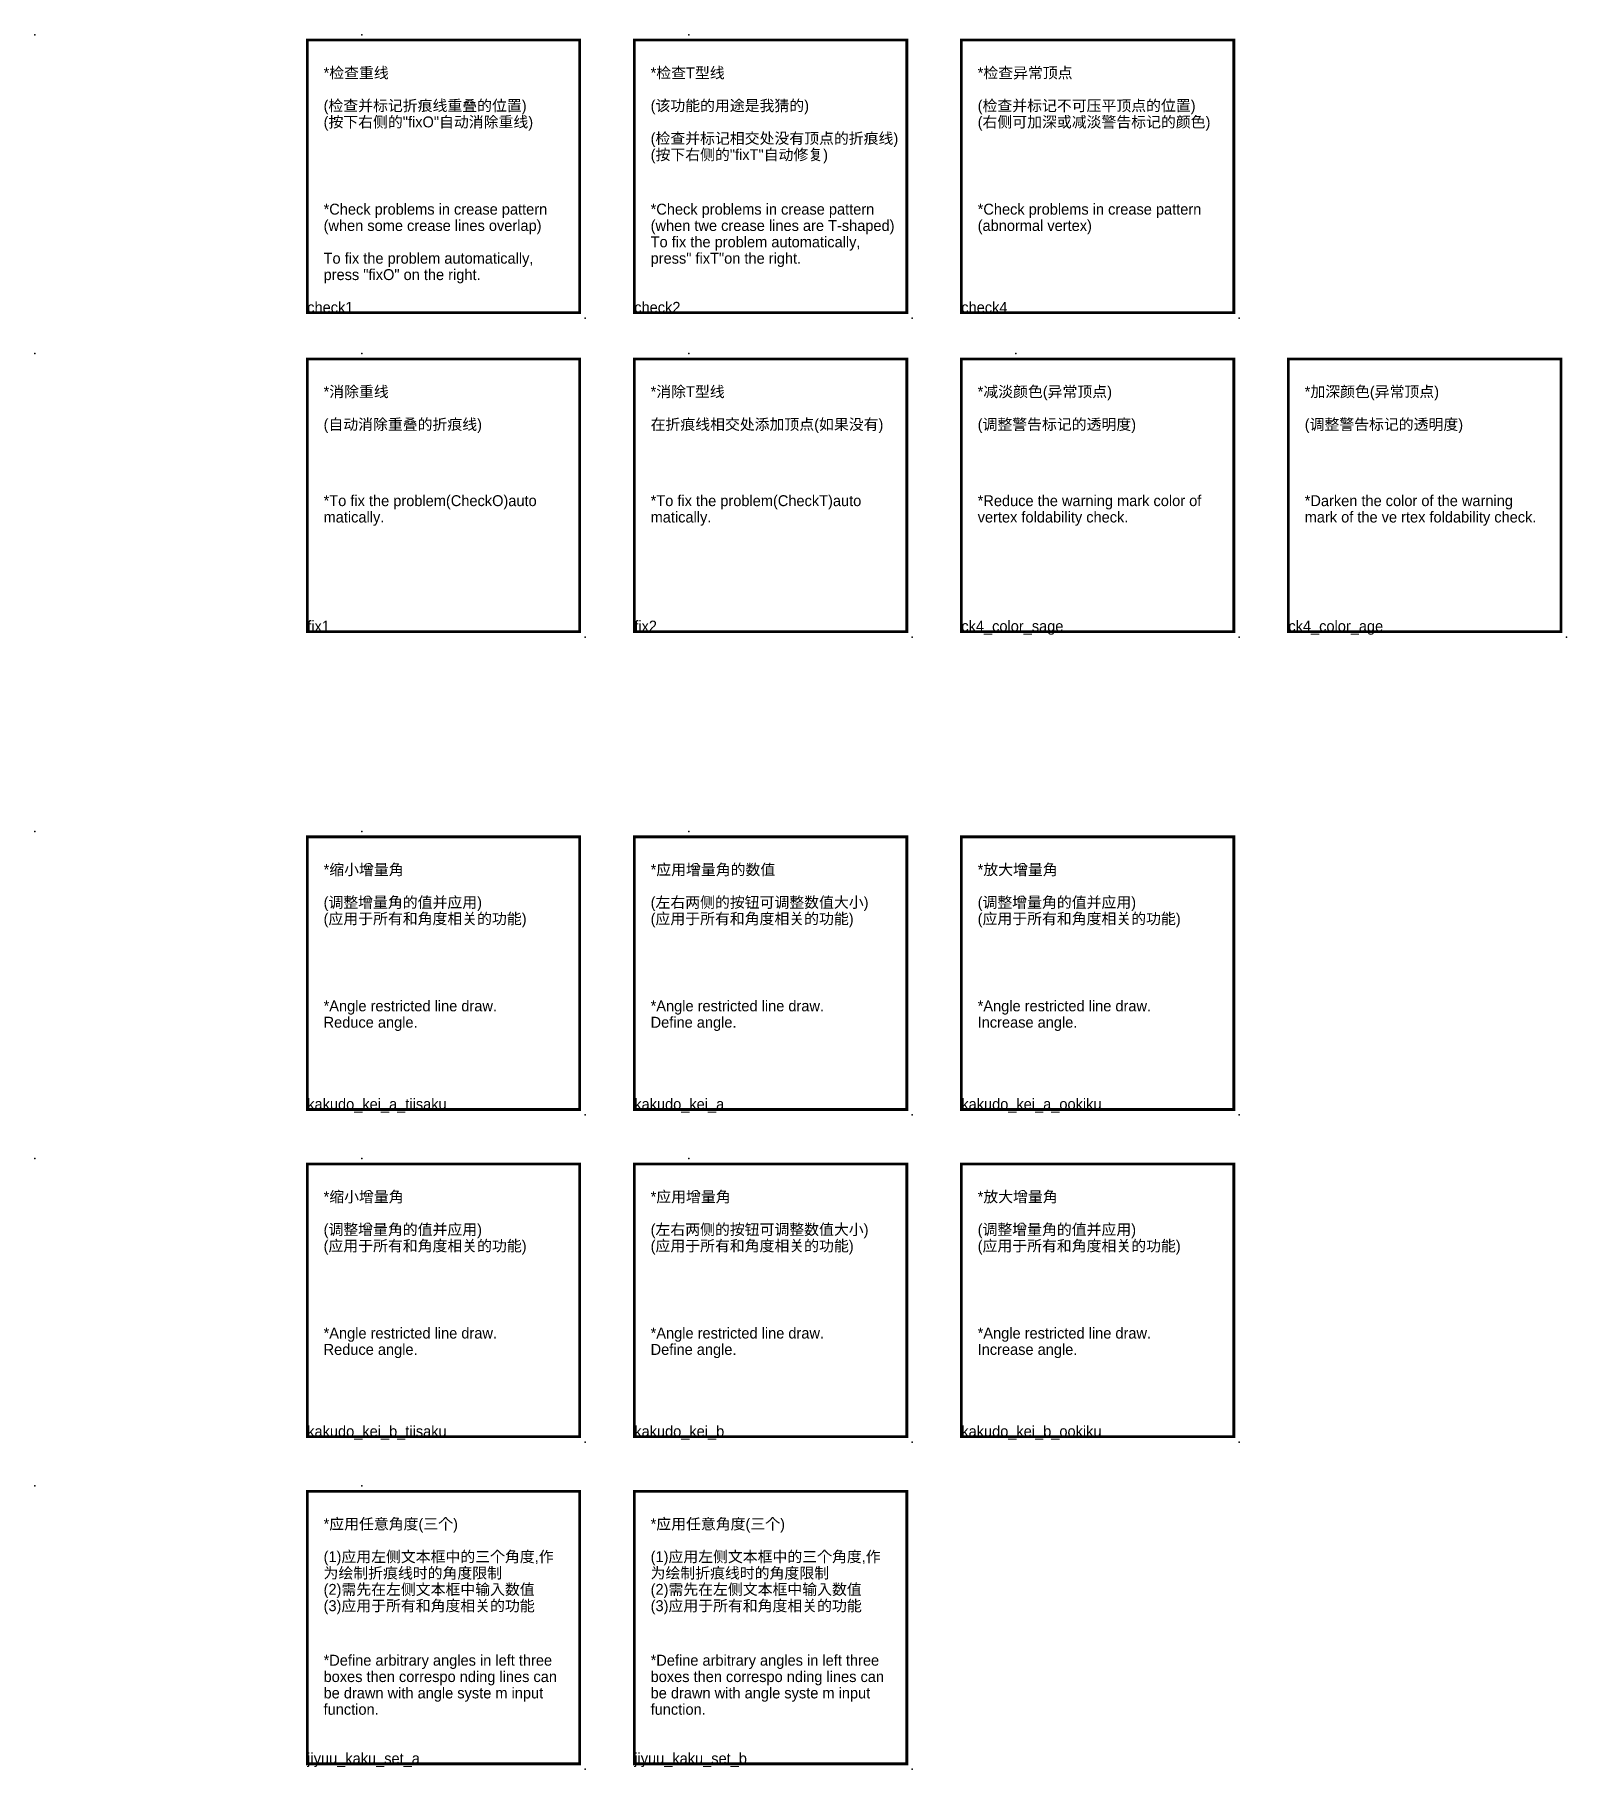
# Model space of a CAD drawing. Header units: millimetres. Extents: x -1842 to 3667, y -2745 to 2263.
# Drawn here: x 1862.9 to 2143.9, y 1297.8 to 1615.9 of the extents above; entities that cross this region are included whole.
import ezdxf

# ---------------------------------------------------------------- set-up
doc = ezdxf.new("R2010")
doc.units = ezdxf.units.MM
doc.header["$LTSCALE"] = 1000
doc.layers.add('1-中文', color=7, linetype='Continuous', lineweight=25)
doc.layers.add('2-英文', color=250, linetype='Continuous', lineweight=25)
doc.layers.add('3-图名', color=6, linetype='Continuous', plot=False, transparency=0.5)
doc.layers.add('4-图框', color=7, linetype='Continuous', true_color=0x81cde4)
doc.styles.add('kucha制图', font='')
doc.styles.get('kucha制图').set_extended_font_data('思源黑体 CN Regular')

msp = doc.modelspace()

# ---------------------------------------------------------------- texts
at = {"layer": '1-中文', "char_height": 2, "attachment_point": 1, "line_spacing_factor": 0.9, "style": 'kucha制图'}
for s, width, heights, insert in [('*检查重线\\P\\P(检查并标记折痕线重叠的位置)\\P(按下右侧的"fixO"自动消除重线)', 44, [0], (1915.93, 1609.94)), ('*检查T型线\\P\\P(该功能的用途是我猜的)\\P\\P(检查并标记相交处没有顶点的折痕线)\\P(按下右侧的"fixT"自动修复)', 47, [0], (1975.93, 1609.94)), ('*检查异常顶点\\P\\P(检查并标记不可压平顶点的位置)\\P(右侧可加深或减淡警告标记的颜色)', 44, [15.27], (2035.93, 1609.94)), ('*消除重线\\P\\P(自动消除重叠的折痕线)', 44, [0], (1915.93, 1551.48)), ('*消除T型线\\P\\P在折痕线相交处添加顶点(如果没有)', 44, [0], (1975.93, 1551.48)), ('*减淡颜色(异常顶点)\\P\\P(调整警告标记的透明度)', 44, [0], (2035.93, 1551.48)), ('*加深颜色(异常顶点)\\P\\P(调整警告标记的透明度)', 44, [0], (2095.93, 1551.48)), ('*缩小增量角\\P\\P(调整增量角的值并应用)\\P(应用于所有和角度相关的功能)', 44, [0], (1915.93, 1463.83)), ('*应用增量角的数值\\P\\P(左右两侧的按钮可调整数值大小)\\P(应用于所有和角度相关的功能)', 44, [0], (1975.93, 1463.83)), ('*放大增量角\\P\\P(调整增量角的值并应用)\\P(应用于所有和角度相关的功能)', 44, [0], (2035.93, 1463.83)), ('*缩小增量角\\P\\P(调整增量角的值并应用)\\P(应用于所有和角度相关的功能)', 44, [0], (1915.93, 1403.83)), ('*应用增量角\\P\\P(左右两侧的按钮可调整数值大小)\\P(应用于所有和角度相关的功能)', 44, [0], (1975.93, 1403.83)), ('*放大增量角\\P\\P(调整增量角的值并应用)\\P(应用于所有和角度相关的功能)', 44, [0], (2035.93, 1403.83)), ('*应用任意角度(三个)\\P\\P(1)应用左侧文本框中的三个角度,作为绘制折痕线时的角度限制\\P(2)需先在左侧文本框中输入数值\\P(3)应用于所有和角度相关的功能', 44, [0], (1915.93, 1343.83)), ('*应用任意角度(三个)\\P\\P(1)应用左侧文本框中的三个角度,作为绘制折痕线时的角度限制\\P(2)需先在左侧文本框中输入数值\\P(3)应用于所有和角度相关的功能', 44, [0], (1975.93, 1343.83))]:
    msp.add_mtext_dynamic_manual_height_columns(s, width=width, gutter_width=12.5, heights=heights, dxfattribs=dict(at, insert=insert))
at = {"layer": '2-英文', "char_height": 2, "attachment_point": 1, "line_spacing_factor": 0.9, "style": 'kucha制图'}
for s, insert in [('*Check problems in crease pattern\\P(when some crease lines overlap)\\P\\PTo fix the problem automatically, \\Ppress "fixO" on the right.', (1915.93, 1584.94)), ('*Check problems in crease pattern\\P(when twe crease lines are T-shaped)\\PTo fix the problem automatically, \\Ppress" fixT"on the right.', (1975.93, 1584.94)), ('*Check problems in crease pattern\\P(abnormal vertex)', (2035.93, 1584.94)), ('*To fix the problem(CheckO)auto matically.', (1915.93, 1531.48)), ('*To fix the problem(CheckT)auto matically.', (1975.93, 1531.48)), ('*Reduce the warning mark color of vertex foldability check.', (2035.93, 1531.48)), ('*Darken the color of the warning mark of the ve rtex foldability check.', (2095.93, 1531.48)), ('*Angle restricted line draw.\\PReduce angle.', (1915.93, 1438.83)), ('*Angle restricted line draw.\\PDefine angle.', (1975.93, 1438.83)), ('*Angle restricted line draw.\\PIncrease angle.', (2035.93, 1438.83)), ('*Angle restricted line draw.\\PReduce angle.', (1915.93, 1378.83)), ('*Angle restricted line draw.\\PDefine angle.', (1975.93, 1378.83)), ('*Angle restricted line draw.\\PIncrease angle.', (2035.93, 1378.83)), ('*Define arbitrary angles in left three boxes then correspo nding lines can be drawn with angle syste m input function.', (1915.93, 1318.83)), ('*Define arbitrary angles in left three boxes then correspo nding lines can be drawn with angle syste m input function.', (1975.93, 1318.83))]:
    msp.add_mtext_dynamic_manual_height_columns(s, width=44, gutter_width=12.5, heights=[0], dxfattribs=dict(at, insert=insert))

# ---------------------------------------------------------------- blocks, each defined once
blk = doc.blocks.new('图名')
at = {"layer": '3-图名', "ltscale": 8, "style": 'kucha制图', "flags": 8}
blk.add_attdef('图名', (0, 0), '', height=2, dxfattribs=at)
blk = doc.blocks.new('*U15')
at = {"color": 0, "const_width": 0.5}
blk.add_lwpolyline([(0, -50), (50, -50), (50, 0), (0, 0)], close=True, dxfattribs=at)
at = {"color": 8}
for p in [(-50, 1), (51, -51)]:
    blk.add_point(p, dxfattribs=at)

# ---------------------------------------------------------------- block references
at = {"layer": '3-图名'}
ref = msp.add_blockref('图名', (1912.93, 1564.94), dxfattribs=at)
ref.add_attrib('图名', 'check1', (1912.93, 1564.94), dxfattribs={"ltscale": 8, "height": 2, "style": 'kucha制图'})
ref = msp.add_blockref('图名', (1972.93, 1564.94), dxfattribs=at)
ref.add_attrib('图名', 'check2', (1972.93, 1564.94), dxfattribs={"ltscale": 8, "height": 2, "style": 'kucha制图'})
ref = msp.add_blockref('图名', (2032.93, 1564.94), dxfattribs=at)
ref.add_attrib('图名', 'check4', (2032.93, 1564.94), dxfattribs={"ltscale": 8, "height": 2, "style": 'kucha制图'})
ref = msp.add_blockref('图名', (1912.93, 1506.48), dxfattribs=at)
ref.add_attrib('图名', 'fix1', (1912.93, 1506.48), dxfattribs={"ltscale": 8, "height": 2, "style": 'kucha制图'})
ref = msp.add_blockref('图名', (1972.93, 1506.48), dxfattribs=at)
ref.add_attrib('图名', 'fix2', (1972.93, 1506.48), dxfattribs={"ltscale": 8, "height": 2, "style": 'kucha制图'})
ref = msp.add_blockref('图名', (2032.93, 1506.48), dxfattribs=at)
ref.add_attrib('图名', 'ck4_color_sage', (2032.93, 1506.48), dxfattribs={"ltscale": 8, "height": 2, "style": 'kucha制图'})
ref = msp.add_blockref('图名', (2092.93, 1506.48), dxfattribs=at)
ref.add_attrib('图名', 'ck4_color_age', (2092.93, 1506.48), dxfattribs={"ltscale": 8, "height": 2, "style": 'kucha制图'})
ref = msp.add_blockref('图名', (1912.93, 1418.83), dxfattribs=at)
ref.add_attrib('图名', 'kakudo_kei_a_tiisaku', (1912.93, 1418.83), dxfattribs={"ltscale": 8, "height": 2, "style": 'kucha制图'})
ref = msp.add_blockref('图名', (1972.93, 1418.83), dxfattribs=at)
ref.add_attrib('图名', 'kakudo_kei_a', (1972.93, 1418.83), dxfattribs={"ltscale": 8, "height": 2, "style": 'kucha制图'})
ref = msp.add_blockref('图名', (2032.93, 1418.83), dxfattribs=at)
ref.add_attrib('图名', 'kakudo_kei_a_ookiku', (2032.93, 1418.83), dxfattribs={"ltscale": 8, "height": 2, "style": 'kucha制图'})
ref = msp.add_blockref('图名', (1912.93, 1358.83), dxfattribs=at)
ref.add_attrib('图名', 'kakudo_kei_b_tiisaku', (1912.93, 1358.83), dxfattribs={"ltscale": 8, "height": 2, "style": 'kucha制图'})
ref = msp.add_blockref('图名', (1972.93, 1358.83), dxfattribs=at)
ref.add_attrib('图名', 'kakudo_kei_b', (1972.93, 1358.83), dxfattribs={"ltscale": 8, "height": 2, "style": 'kucha制图'})
ref = msp.add_blockref('图名', (2032.93, 1358.83), dxfattribs=at)
ref.add_attrib('图名', 'kakudo_kei_b_ookiku', (2032.93, 1358.83), dxfattribs={"ltscale": 8, "height": 2, "style": 'kucha制图'})
ref = msp.add_blockref('图名', (1912.93, 1298.83), dxfattribs=at)
ref.add_attrib('图名', 'jiyuu_kaku_set_a', (1912.93, 1298.83), dxfattribs={"ltscale": 8, "height": 2, "style": 'kucha制图'})
ref = msp.add_blockref('图名', (1972.93, 1298.83), dxfattribs=at)
ref.add_attrib('图名', 'jiyuu_kaku_set_b', (1972.93, 1298.83), dxfattribs={"ltscale": 8, "height": 2, "style": 'kucha制图'})
at = {"layer": '4-图框'}
for p in [(1912.93, 1614.94), (1972.93, 1614.94), (2032.93, 1614.94), (1912.93, 1556.48), (1972.93, 1556.48), (2032.93, 1556.48), (2092.93, 1556.48), (1912.93, 1468.83), (1972.93, 1468.83), (2032.93, 1468.83), (1912.93, 1408.83), (1972.93, 1408.83), (2032.93, 1408.83), (1912.93, 1348.83), (1972.93, 1348.83)]:
    msp.add_blockref('*U15', p, dxfattribs=at)

msp.set_redraw_order([(e.dxf.handle, doc.entitydb.next_handle()) for e in msp.query("TEXT MTEXT ATTDEF DIMENSION ARC_DIMENSION")])  # texts and dimensions are drawn at this point

doc.saveas('drawing.dxf')
